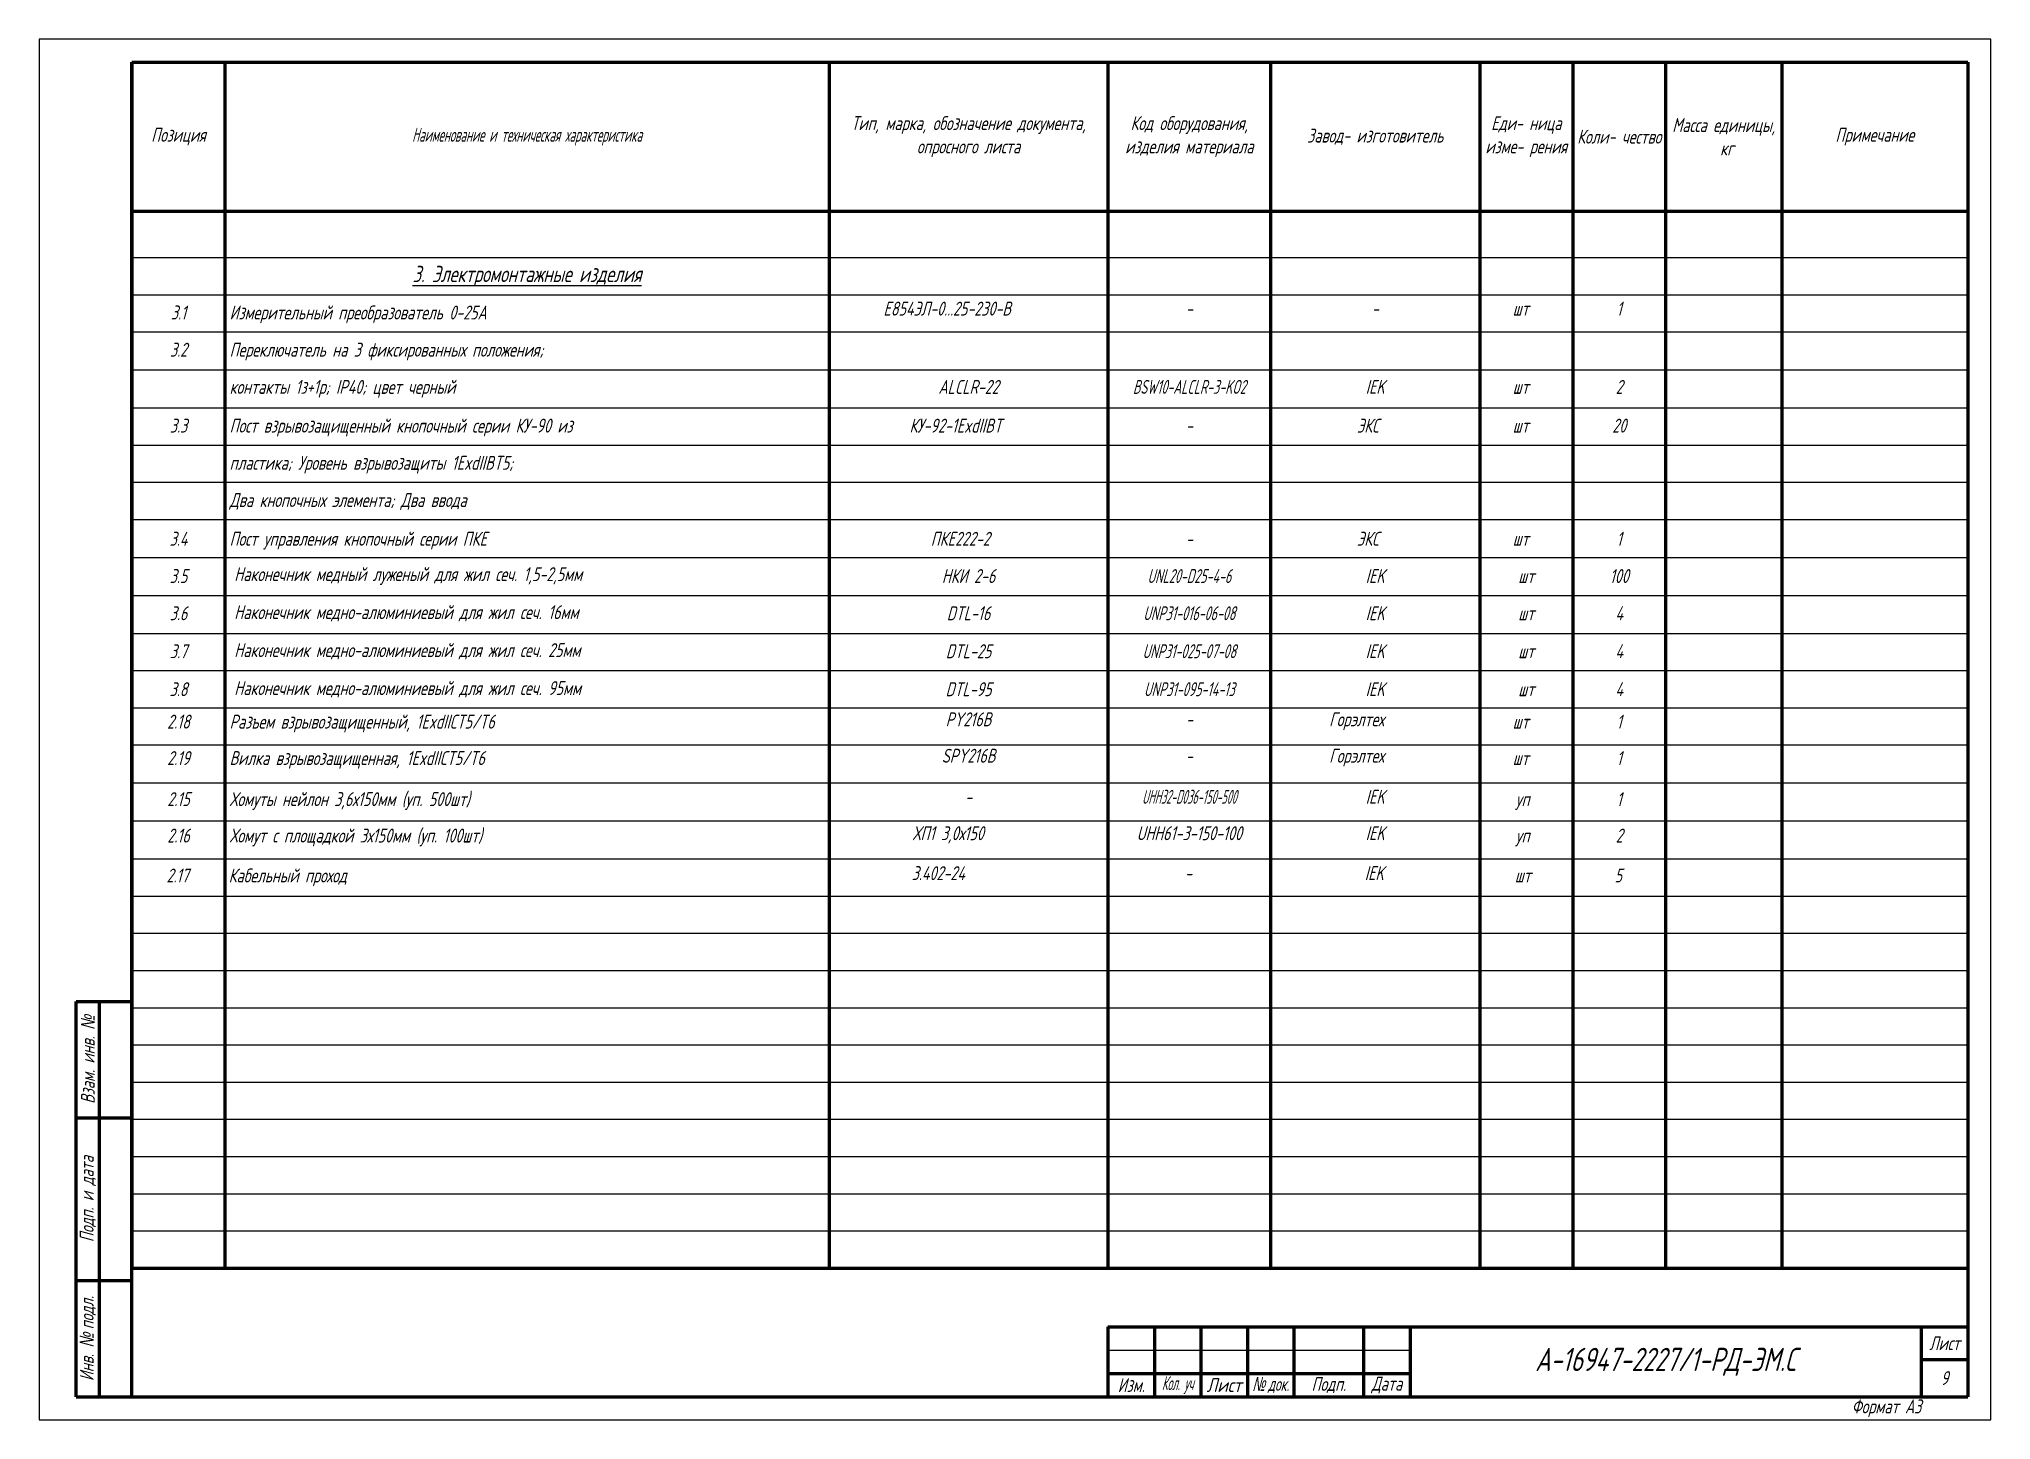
# Model space of a CAD drawing. Header units: millimetres. Extents: x 6735 to 13224, y -12144 to -9633.
# Drawn here: x 10095.1 to 10515.1, y -10774.4 to -10477.4 of the extents above; entities that cross this region are included whole.
import ezdxf

# ---------------------------------------------------------------- set-up
doc = ezdxf.new("R2010")
doc.units = ezdxf.units.MM
for name, color, linetype, lineweight in [('Рамка толстая', 7, 'Continuous', 60), ('Рамка тонкая', 5, 'Continuous', 25), ('Спецификация', 9, 'Continuous', 25), ('Текст', 2, 'Continuous', 25), ('Штампы', 252, 'Continuous', 25)]:
    doc.layers.add(name, color=color, linetype=linetype, lineweight=lineweight)
doc.styles.add('Simplex', font='simplex.shx', dxfattribs={"width": 0.7, "oblique": 15})

msp = doc.modelspace()

# ---------------------------------------------------------------- texts
at = {"layer": 'Спецификация', "color": 2, "style": 'Simplex'}
for s, insert, char_height, width, attachment_point in [('{\\C2;Тип, марка, обозначение документа, опросного листа}', (10295.10387, -10498.35746), 3, 60, 5), ('{\\C2;Код оборудования, изделия материала}', (10342.60387, -10498.35746), 3, 35, 5), ('{\\C2;Еди- ница изме- рения}', (10415.10387, -10498.35746), 3, 20, 5), ('{\\C2;Масса единицы,  кг}', (10457.60387, -10498.35746), 3, 25, 5), ('{\\C2;Позиция}', (10125.10387, -10498.35746), 3, 20, 5), ('{\\Fgost|c204;\\Q15;\\C2;Наименование и техническая характеристика}', (10200.10387, -10498.35746), 3, 130, 5), ('{\\C2;Завод- изготовитель}', (10382.60387, -10498.35746), 3, 45, 5), ('{\\C2;Коли- чество}', (10435.10387, -10498.35746), 3, 20, 5), ('{\\C2;Примечание}', (10490.10387, -10498.35746), 3, 40, 5), ('{\\L3. Электромонтажные изделия}', (10200.10387, -10528.35746), 3.5, 126, 5), ('3.5', (10125.10387, -10592.85746), 3, 20, 5), ('Наконечник медный луженый для жил сеч. 1,5-2,5мм', (10137.10387, -10592.85746), 3, 126, 4), ('НКИ 2-6', (10295.10387, -10592.85746), 3, 60, 5), ('{\\W0.6;UNL20-D25-4-6}', (10342.60387, -10592.85746), 3, 35, 5), ('IEK', (10382.60387, -10592.85746), 3, 45, 5), ('шт', (10415.10387, -10592.85746), 3, 20, 5), ('100', (10435.10387, -10592.85746), 3, 20, 5), ('3.6', (10125.10387, -10600.85746), 3, 20, 5), ('Наконечник медно-алюминиевый для жил сеч. 16мм', (10137.10387, -10600.85746), 3, 126, 4), ('DTL-16', (10295.10387, -10600.85746), 3, 60, 5), ('{\\W0.6;UNP31-016-06-08}', (10342.60387, -10600.85746), 3, 35, 5), ('IEK', (10382.60387, -10600.85746), 3, 45, 5), ('шт', (10415.10387, -10600.85746), 3, 20, 5), ('4', (10435.10387, -10600.85746), 3, 20, 5), ('3.7', (10125.10387, -10609.02413), 3, 20, 5), ('Наконечник медно-алюминиевый для жил сеч. 25мм', (10137.10387, -10609.02413), 3, 126, 4), ('DTL-25', (10295.10387, -10609.02413), 3, 60, 5), ('{\\W0.6;UNP31-025-07-08}', (10342.60387, -10609.02413), 3, 35, 5), ('IEK', (10382.60387, -10609.02413), 3, 45, 5), ('шт', (10415.10387, -10609.02413), 3, 20, 5), ('4', (10435.10387, -10609.02413), 3, 20, 5), ('3.8', (10125.10387, -10617.19079), 3, 20, 5), ('Наконечник медно-алюминиевый для жил сеч. 95мм', (10137.10387, -10617.19079), 3, 126, 4), ('DTL-95', (10295.10387, -10617.19079), 3, 60, 5), ('{\\W0.6;UNP31-095-14-13}', (10342.60387, -10617.19079), 3, 35, 5), ('IEK', (10382.60387, -10617.19079), 3, 45, 5), ('шт', (10415.10387, -10617.19079), 3, 20, 5), ('4', (10435.10387, -10617.19079), 3, 20, 5)]:
    msp.add_mtext(s, dxfattribs=dict(at, insert=insert, char_height=char_height, width=width, attachment_point=attachment_point))
at = {"layer": 'Текст', "char_height": 3, "attachment_point": 1, "style": 'Simplex'}
for s, width, heights, insert in [('\\pxqc;3.1', 20, [0], (10115.10387, -10534.66872)), ('Измерительный преобразователь 0-25А', 129, [0], (10136.10387, -10534.66872)), ('\\pi11.67463;Е854ЭЛ-0...25-230-В', 60, [0], (10265.10387, -10533.83539)), ('\\pxqc;-', 35, [0], (10325.10387, -10533.83539)), ('\\pxqc;-', 45, [0], (10360.10387, -10533.83539)), ('\\pi7.0965;шт', 20, [0], (10405.10387, -10533.83539)), ('\\pxqc;1', 20, [0], (10425.10387, -10533.83539)), ('\\pxqc;3.2', 20, [0], (10115.10387, -10542.66872)), ('{\\Q15;Переключатель на 3 фиксированных положения;}', 129, [0], (10136.10387, -10542.66872)), ('контакты 1з+1р; IP40; цвет черный', 129, [0], (10136.10387, -10550.66872)), ('\\pxqc;ALCLR-22', 60, [0], (10265.10387, -10550.66872)), ('\\pxqc;{\\W0.6;BSW10-ALCLR-3-KO2}', 35, [0], (10325.10387, -10550.66872)), ('\\pxqc;IEK', 45, [0], (10360.10387, -10550.66872)), ('\\pi7.0965;шт', 20, [0], (10405.10387, -10550.66872)), ('\\pxqc;2', 20, [0], (10425.10387, -10550.66872)), ('\\pxqc;3.3', 20, [0], (10115.10387, -10559.00205)), ('Пост взрывозащищенный кнопочный серии КУ-90 из', 129, [0], (10136.10387, -10559.00205)), ('\\pi17.29808;КУ-92-1ExdIIBT', 60, [0], (10265.10387, -10559.00205)), ('\\pxqc;-', 35, [0], (10325.10387, -10559.00205)), ('\\pi18.569;ЭКС', 45, [0], (10360.10387, -10559.00205)), ('\\pi7.0965;шт', 20, [0], (10405.10387, -10559.00205)), ('\\pxqc;20', 20, [0], (10425.10387, -10559.00205)), ('пластика; Уровень взрывозащиты 1ExdIIBT5;', 129, [0], (10136.10387, -10567.00205)), ('Два кнопочных элемента; Два ввода ', 129, [0], (10136.10387, -10575.00205)), ('\\pxqc;3.4', 20, [0], (10115.10387, -10583.33539)), ('Пост управления кнопочный серии ПКЕ', 129, [0], (10136.10387, -10583.33539)), ('\\pi21.87463;ПКЕ222-2', 60, [0], (10265.10387, -10583.33539)), ('\\pi18.569;ЭКС', 45, [0], (10360.10387, -10583.33539)), ('\\pxqc;1', 20, [0], (10425.10387, -10583.33539)), ('\\pxqc;-', 35, [0], (10325.10387, -10583.33539)), ('\\pi7.0965;шт', 20, [0], (10405.10387, -10583.33539)), ('\\pxqc;2.18', 20, [0], (10115.10387, -10622.66872)), ('{\\Q15;Разъем взрывозащищенный, 1ExdIIСT5/T6}', 129, [0], (10136.10387, -10622.66872)), ('\\pxqc;PY216B ', 60, [6.62229], (10265.10387, -10622.16872)), ('\\pxqc;{\\W0.7;-}', 35, [0], (10325.10387, -10622.16872)), ('\\pi12.594;Горэлтех', 45, [0], (10360.10387, -10622.16872)), ('\\pi7.0965;шт', 20, [0], (10405.10387, -10622.66872)), ('\\pxqc;1', 20, [0], (10425.10387, -10622.66872)), ('\\pxqc;SPY216B ', 60, [6.62229], (10265.10387, -10630.00205)), ('\\pi12.594;Горэлтех', 45, [0], (10360.10387, -10630.00205)), ('\\pxqc;2.19', 20, [0], (10115.10387, -10630.50205)), ('{\\Q15;Вилка взрывозащищенная, 1ExdIIСT5/T6}', 129, [0], (10136.10387, -10630.50205)), ('\\pxqc;{\\W0.7;-}', 35, [0], (10325.10387, -10630.00205)), ('\\pi7.0965;шт', 20, [0], (10405.10387, -10630.50205)), ('\\pxqc;1', 20, [0], (10425.10387, -10630.50205)), ('\\pxqc;2.15', 20, [0], (10115.10387, -10639.33539)), ('Хомуты нейлон 3,6х150мм (уп. 500шт)', 129, [0], (10136.10387, -10639.33539)), ('\\pxqc;-', 60, [6.62229], (10265.10387, -10638.83539)), ('\\pxqc;{\\W0.5;UHH32-D036-150-500}', 35, [0], (10325.10387, -10638.83539)), ('\\pxqc;IEK', 45, [0], (10360.10387, -10638.83539)), ('\\pi7.7419;уп', 20, [0], (10405.10387, -10639.33539)), ('\\pxqc;1', 20, [0], (10425.10387, -10639.33539)), ('Хомут с площадкой 3х150мм (уп. 100шт)', 129, [0], (10136.10387, -10647.16872)), ('\\pi17.963;ХП1 3,0х150', 60, [6.62229], (10265.10387, -10646.66872)), ('\\pxqc;{\\W0.7;UHH61-3-150-100}', 35, [0], (10325.10387, -10646.66872)), ('\\pxqc;IEK', 45, [0], (10360.10387, -10646.66872)), ('\\pxqc;2.16', 20, [0], (10115.10387, -10647.16872)), ('\\pi7.7419;уп', 20, [0], (10405.10387, -10647.16872)), ('\\pxqc;2', 20, [0], (10425.10387, -10647.16872)), ('\\pxi5.9877;3.402-24', 60, [6.62229], (10264.90835, -10655.25489)), ('\\pxqc;IEK', 45, [0], (10359.90835, -10655.25489)), ('\\pxqc;2.17', 20, [0], (10114.90835, -10655.75489)), ('Кабельный проход', 129, [0], (10135.90835, -10655.75489)), ('\\pxqc;-', 35, [0], (10324.90835, -10655.25489)), ('\\pi7.7418;шт', 20, [0], (10404.90835, -10655.75489)), ('\\pxqc;5', 20, [0], (10424.90835, -10655.75489))]:
    msp.add_mtext_dynamic_manual_height_columns(s, width=width, gutter_width=12.5, heights=heights, dxfattribs=dict(at, insert=insert))
at = {"layer": 'Штампы', "color": 2, "char_height": 3, "attachment_point": 5, "rotation": 90, "style": 'Simplex'}
for s, insert, width in [('Взам. инв. {\\fArial|b0|i0|c204|p34;№}', (10105.60387, -10696.85746), 25), ('Подп. и дата', (10105.60387, -10726.85746), 35), ('Инв. {\\fArial|b0|i0|c204|p34;№ }подл.', (10105.60387, -10756.85746), 25)]:
    msp.add_mtext(s, dxfattribs=dict(at, insert=insert, width=width))
at = {"layer": 'Штампы', "color": 2, "style": 'Simplex'}
for s, insert, char_height, width, attachment_point in [('А-16947-2227/1-РД-ЭМ.С', (10445.10387, -10761.85746), 5, 110, 5), ('{\\W0.7;Лист}', (10505.10387, -10757.85746), 3, 10, 5), ('9', (10505.10387, -10765.35746), 3, 10, 5), ('Изм.', (10330.10387, -10766.85746), 3, 10, 5), ('{\\W0.5;Кол. уч}', (10340.10387, -10766.85746), 3, 10, 5), ('{\\W0.8;Лист}', (10350.10387, -10766.85746), 3, 10, 5), ('{\\fArial|b0|i0|c204|p34;\\W0.6;№ \\Fsimplex|c204;док.}', (10360.10387, -10766.85746), 3, 10, 5), ('Подп.', (10372.60387, -10766.85746), 3, 15, 5), ('{\\W0.7;Дата}', (10385.10387, -10766.85746), 3, 10, 5), ('Формат А3', (10500.10387, -10771.85746), 3, 165, 6)]:
    msp.add_mtext(s, dxfattribs=dict(at, insert=insert, char_height=char_height, width=width, attachment_point=attachment_point))

# ---------------------------------------------------------------- blocks, each defined once
blk = doc.blocks.new('A$C64336E77')
at = {"layer": 'Рамка толстая'}
for p, q in [((20, 5), (20, 292)), ((20, 292), (415, 292)), ((415, 292), (415, 5)), ((20, 5), (415, 5))]:
    blk.add_line(p, q, dxfattribs=at)
at = {"layer": 'Рамка тонкая'}
for p, q in [((0, 297), (0, 0)), ((420, 297), (0, 297)), ((420, 0), (420, 297)), ((0, 0), (420, 0))]:
    blk.add_line(p, q, dxfattribs=at)

# ---------------------------------------------------------------- linework, layer by layer
at = {"layer": 'Спецификация', "lineweight": 60}
for p, q in [((10115.10387, -10482.35746), (10510.10387, -10482.35746)), ((10115.10387, -10482.35746), (10115.10387, -10741.69079)), ((10135.10387, -10482.35746), (10135.10387, -10741.69079)), ((10265.10387, -10482.35746), (10265.10387, -10741.69079)), ((10325.10387, -10482.35746), (10325.10387, -10741.69079)), ((10360.10387, -10482.35746), (10360.10387, -10741.69079)), ((10405.10387, -10482.35746), (10405.10387, -10741.69079)), ((10425.10387, -10482.35746), (10425.10387, -10741.69079)), ((10445.10387, -10482.35746), (10445.10387, -10741.69079)), ((10470.10387, -10482.35746), (10470.10387, -10741.69079)), ((10510.10387, -10482.35746), (10510.10387, -10741.69079)), ((10115.10387, -10514.35746), (10510.10387, -10514.35746)), ((10115.10387, -10741.69079), (10510.10387, -10741.69079))]:
    msp.add_line(p, q, dxfattribs=at)
at = {"layer": 'Спецификация', "color": 5}
for p, q in [((10115.10387, -10524.35746), (10510.10387, -10524.35746)), ((10115.10387, -10532.35746), (10510.10387, -10532.35746)), ((10115.10387, -10540.35746), (10510.10387, -10540.35746)), ((10115.10387, -10548.52413), (10510.10387, -10548.52413)), ((10115.10387, -10556.69079), (10510.10387, -10556.69079)), ((10115.10387, -10564.69079), (10510.10387, -10564.69079)), ((10115.10387, -10572.69079), (10510.10387, -10572.69079)), ((10115.10387, -10580.69079), (10510.10387, -10580.69079)), ((10115.10387, -10588.85746), (10510.10387, -10588.85746)), ((10115.10387, -10597.02413), (10510.10387, -10597.02413)), ((10115.10387, -10605.19079), (10510.10387, -10605.19079)), ((10115.10387, -10613.19079), (10510.10387, -10613.19079)), ((10115.10387, -10621.19079), (10510.10387, -10621.19079)), ((10115.10387, -10629.19079), (10510.10387, -10629.19079)), ((10115.10387, -10637.35746), (10510.10387, -10637.35746)), ((10115.10387, -10645.52413), (10510.10387, -10645.52413)), ((10115.10387, -10653.69079), (10510.10387, -10653.69079)), ((10115.10387, -10661.69079), (10510.10387, -10661.69079)), ((10115.10387, -10669.69079), (10510.10387, -10669.69079)), ((10115.10387, -10677.69079), (10510.10387, -10677.69079)), ((10115.10387, -10685.69079), (10510.10387, -10685.69079)), ((10115.10387, -10693.69079), (10510.10387, -10693.69079)), ((10115.10387, -10701.69079), (10510.10387, -10701.69079)), ((10115.10387, -10709.69079), (10510.10387, -10709.69079)), ((10115.10387, -10717.69079), (10510.10387, -10717.69079)), ((10115.10387, -10725.69079), (10510.10387, -10725.69079)), ((10115.10387, -10733.69079), (10510.10387, -10733.69079))]:
    msp.add_line(p, q, dxfattribs=at)
at = {"layer": 'Штампы', "lineweight": 60}
for p, q in [((10103.10387, -10769.35746), (10103.10387, -10684.35746)), ((10103.10387, -10684.35746), (10115.10387, -10684.35746)), ((10108.10387, -10769.35746), (10108.10387, -10684.35746)), ((10115.10387, -10769.35746), (10115.10387, -10684.35746)), ((10103.10387, -10709.35746), (10115.10387, -10709.35746)), ((10103.10387, -10744.35746), (10115.10387, -10744.35746)), ((10325.10387, -10754.35746), (10510.10387, -10754.35746)), ((10325.10387, -10754.35746), (10325.10387, -10769.35746)), ((10335.10387, -10754.35746), (10335.10387, -10769.35746)), ((10345.10387, -10754.35746), (10345.10387, -10769.35746)), ((10355.10387, -10754.35746), (10355.10387, -10769.35746)), ((10365.10387, -10754.35746), (10365.10387, -10769.35746)), ((10380.10387, -10754.35746), (10380.10387, -10769.35746)), ((10390.10387, -10754.35746), (10390.10387, -10769.35746)), ((10500.10387, -10754.35746), (10500.10387, -10769.35746)), ((10510.10387, -10754.35746), (10510.10387, -10769.35746)), ((10325.10387, -10764.35746), (10390.10387, -10764.35746)), ((10500.10387, -10761.35746), (10510.10387, -10761.35746)), ((10103.10387, -10769.35746), (10115.10387, -10769.35746)), ((10325.10387, -10769.35746), (10510.10387, -10769.35746))]:
    msp.add_line(p, q, dxfattribs=at)
at = {"layer": 'Штампы', "color": 5, "lineweight": 25}
msp.add_line((10325.10387, -10759.35746), (10390.10387, -10759.35746), dxfattribs=at)
at = {"layer": 'Штампы', "color": 8, "lineweight": 0}
msp.add_line((10325.10387, -10774.35746), (10510.10387, -10774.35746), dxfattribs=at)

# ---------------------------------------------------------------- block references
msp.add_blockref('A$C64336E77', (10095.10389, -10774.35745))

msp.set_redraw_order([(e.dxf.handle, doc.entitydb.next_handle()) for e in msp.query("TEXT MTEXT ATTDEF DIMENSION ARC_DIMENSION")])  # texts and dimensions are drawn at this point

doc.saveas('drawing.dxf')
